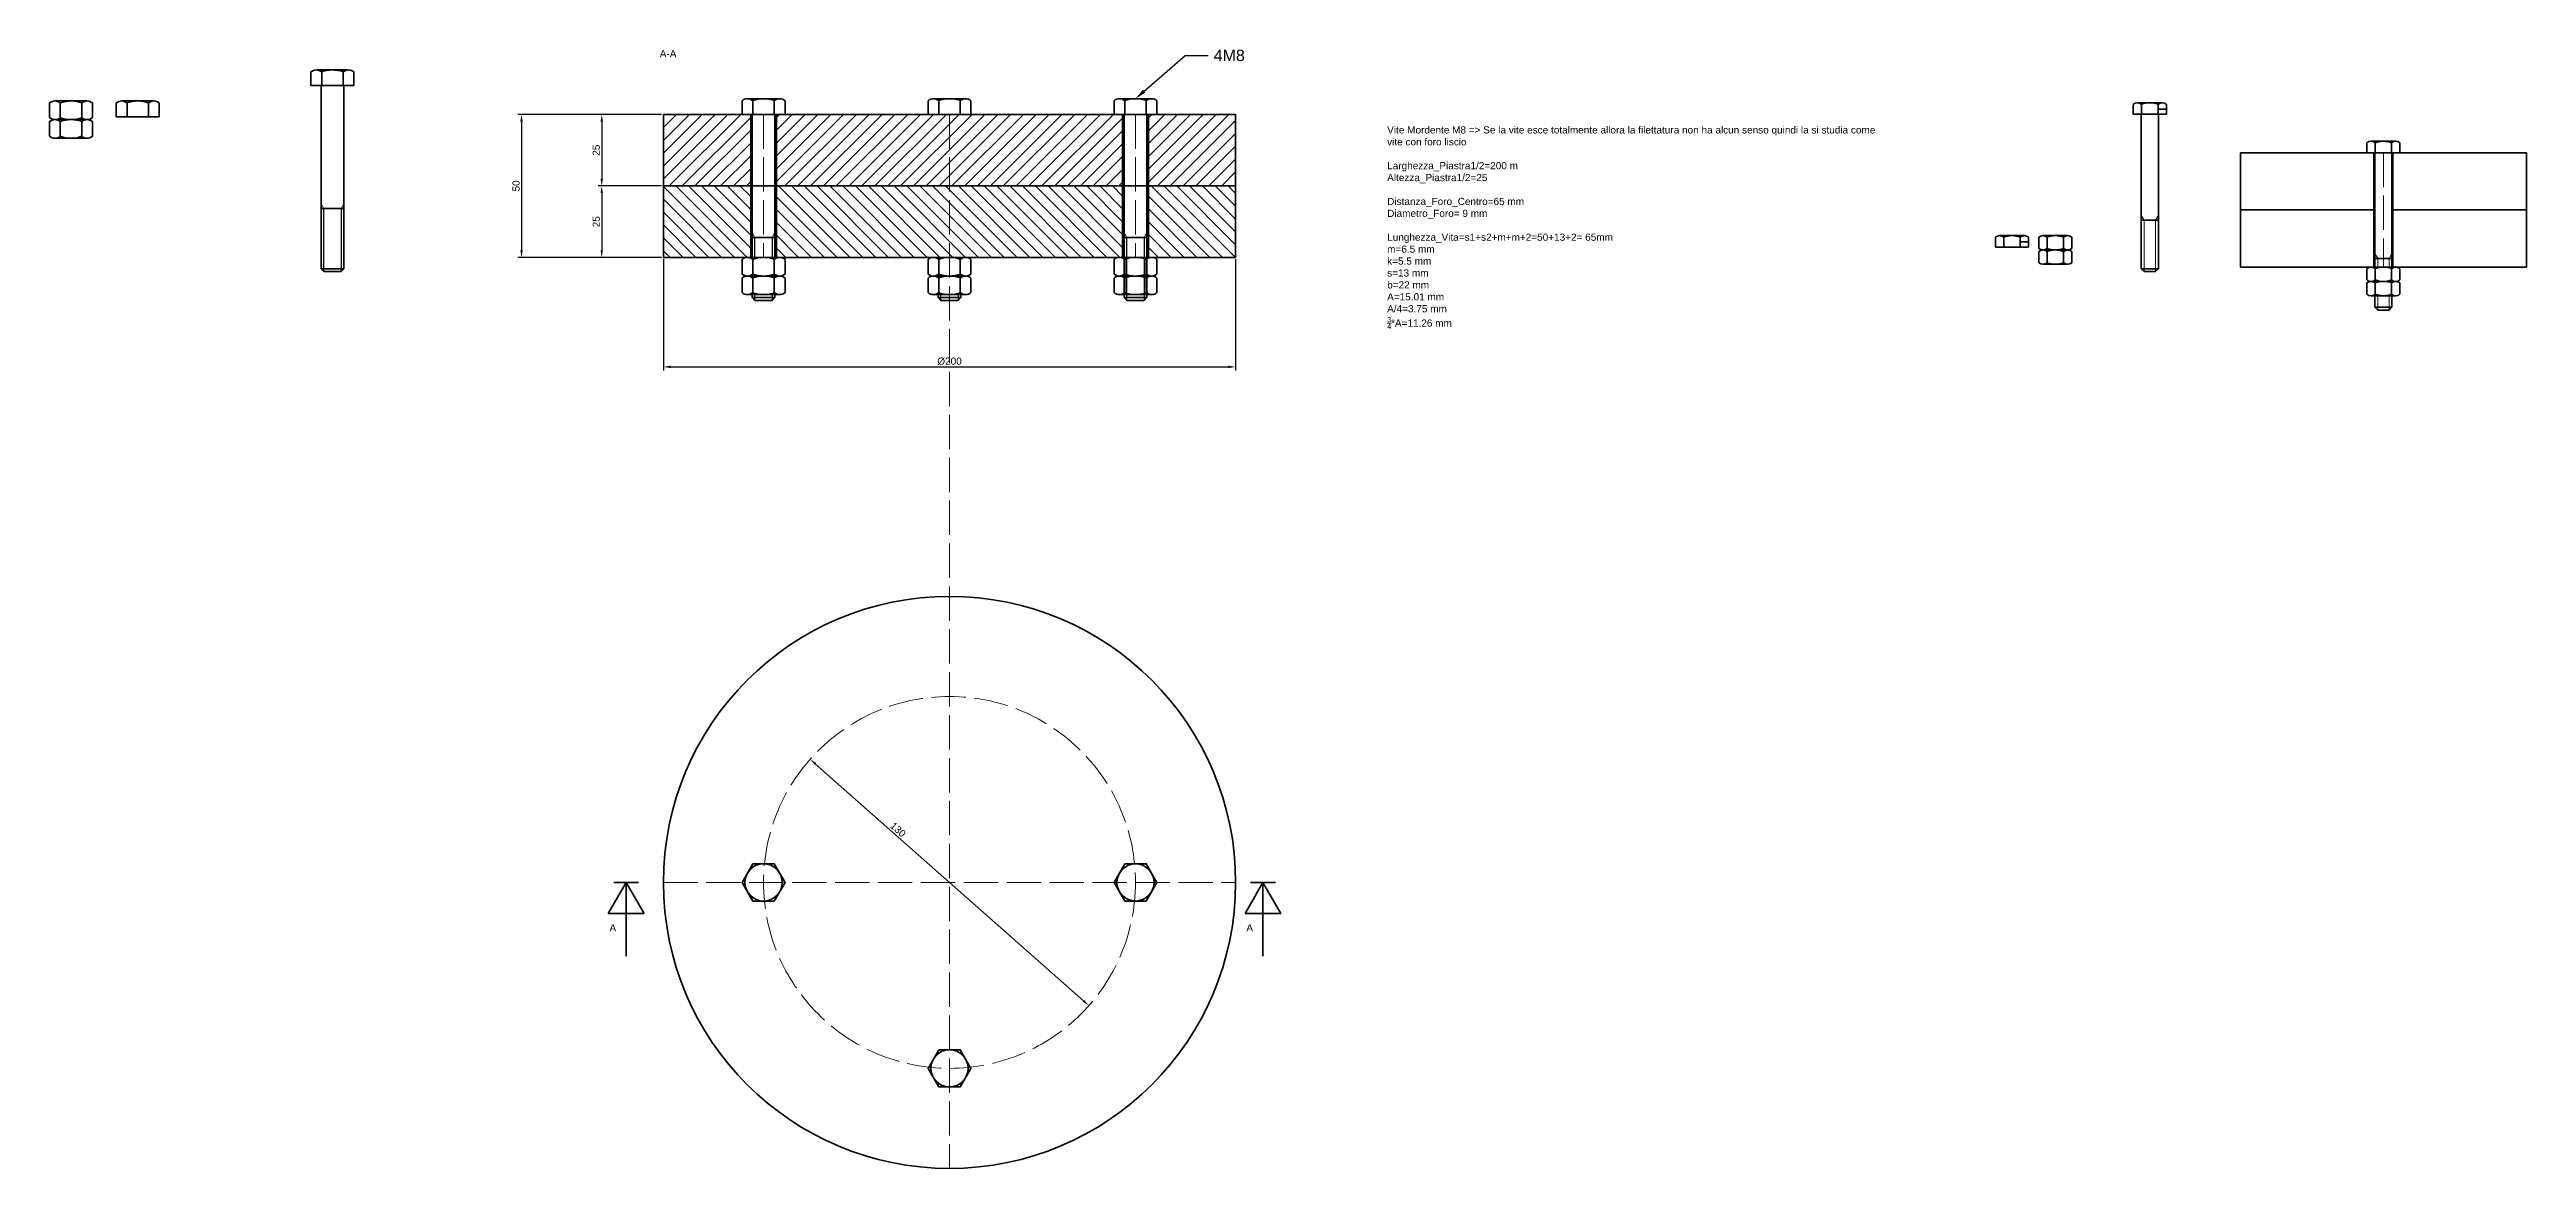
# Model space of a CAD drawing. Header units: millimetres. Extents: x 970 to 2316, y 1710 to 2101.
# Drawn here: x 970 to 1836, y 1710 to 2101 of the extents above; entities that cross this region are included whole.
import ezdxf
from ezdxf import colors
from ezdxf.entities.mleader import LeaderData, LeaderLine
from ezdxf.math import Vec2, Vec3

# ---------------------------------------------------------------- set-up
doc = ezdxf.new("R2010")
doc.units = ezdxf.units.MM
doc.linetypes.add('ACAD_ISO02W100', pattern=[15, 12, -3])
for name, color, linetype, lineweight in [('Campitura', 7, 'Continuous', 18), ('Grosse', 80, 'Continuous', 35), ('Proiezione', 140, 'ACAD_ISO02W100', 18)]:
    doc.layers.add(name, color=color, linetype=linetype, lineweight=lineweight)
doc.styles.get("Standard").update_dxf_attribs({"font": 'arial.ttf'})
doc.dimstyles.new('ISO-25', dxfattribs={"dimtxt": 2.5, "dimasz": 2.5, "dimexe": 1.25, "dimexo": 0.625, "dimtad": 1, "dimtxsty": 'Standard', "dimcen": 2.5, "dimadec": 0, "dimazin": 0, "dimtfac": 1, "dimtmove": 0, "dimatfit": 1, "dimfxl": 1, "dimarcsym": 0})

msp = doc.modelspace()

# ---------------------------------------------------------------- texts
at = {"layer": 'Grosse', "char_height": 2.5, "attachment_point": 1}
for s, width, insert in [('A-A', 31.5443, (1183.195, 2100.572)), ('A', 3.08176, (1165.613, 1795.009)), ('A', 3.08176, (1388.211, 1795.009))]:
    msp.add_mtext_dynamic_manual_height_columns(s, width=width, gutter_width=12.5, heights=[0], dxfattribs=dict(at, insert=insert))
at = {"layer": 'Proiezione', "insert": (1437.428, 2073.945), "char_height": 2.5, "attachment_point": 1}
msp.add_mtext_dynamic_manual_height_columns('\\A1;Vite Mordente M8 => Se la vite esce totalmente allora la filettatura non ha alcun senso quindi la si studia come vite con foro liscio\\P\\PLarghezza_Piastra1/2=200 m\\PAltezza_Piastra1/2=25\\P\\PDistanza_Foro_Centro=65 mm\\PDiametro_Foro= 9 mm\\P\\PLunghezza_Vita=s1+s2+m+m+2=50+13+2= 65mm\\Pm=6.5 mm\\Pk=5.5 mm\\Ps=13 mm\\Pb=22 mm\\PA=15.01 mm\\PA/4=3.75 mm\\P{\\H0.7x;\\S3/4;}*A=11.26 mm', width=175.21838, gutter_width=12.5, heights=[0], dxfattribs=at)

# ---------------------------------------------------------------- blocks, each defined once
blk = doc.blocks.new('*D3')
at = {"layer": 'Campitura', "color": 0, "lineweight": -2, "transparency": 16777216}
for p, q in [((1184.46, 2027.48), (1184.46, 1988.6)), ((1384.46, 2027.48), (1384.46, 1988.6)), ((1186.96, 1989.85), (1381.96, 1989.85))]:
    blk.add_line(p, q, dxfattribs=at)
at = {"layer": 'Campitura', "color": 0, "transparency": 16777216}
for points in [[(1186.96, 1990.27), (1186.96, 1989.44), (1184.46, 1989.85)], [(1381.96, 1990.27), (1381.96, 1989.44), (1384.46, 1989.85)]]:
    blk.add_solid(points, dxfattribs=at)
at = {"layer": 'Defpoints', "color": 0, "transparency": 16777216}
for p in [(1184.46, 2028.11), (1384.46, 2028.11), (1384.46, 1989.85)]:
    blk.add_point(p, dxfattribs=at)
at = {"layer": 'Campitura', "color": 0, "transparency": 16777216, "insert": (1284.46, 1991.82), "char_height": 2.5, "attachment_point": 5}
blk.add_mtext('%%C200', dxfattribs=at)
blk = doc.blocks.new('*D4')
at = {"layer": 'Campitura', "color": 0, "lineweight": -2, "transparency": 16777216}
for p, q in [((1183.84, 2053.11), (1161.65, 2053.11)), ((1162.9, 2050.61), (1162.9, 2030.61)), ((1183.84, 2028.11), (1161.65, 2028.11))]:
    blk.add_line(p, q, dxfattribs=at)
at = {"layer": 'Campitura', "color": 0, "transparency": 16777216}
for points in [[(1162.49, 2050.61), (1163.32, 2050.61), (1162.9, 2053.11)], [(1162.49, 2030.61), (1163.32, 2030.61), (1162.9, 2028.11)]]:
    blk.add_solid(points, dxfattribs=at)
at = {"layer": 'Defpoints', "color": 0, "transparency": 16777216}
for p in [(1184.46, 2053.11), (1162.9, 2028.11), (1184.46, 2028.11)]:
    blk.add_point(p, dxfattribs=at)
at = {"layer": 'Campitura', "color": 0, "transparency": 16777216, "insert": (1161, 2040.61), "char_height": 2.5, "attachment_point": 5, "rotation": 90}
blk.add_mtext('25', dxfattribs=at)
blk = doc.blocks.new('*D5')
at = {"layer": 'Campitura', "color": 0, "lineweight": -2, "transparency": 16777216}
for p, q in [((1183.84, 2078.11), (1161.65, 2078.11)), ((1162.9, 2075.61), (1162.9, 2055.61)), ((1183.84, 2053.11), (1161.65, 2053.11))]:
    blk.add_line(p, q, dxfattribs=at)
at = {"layer": 'Campitura', "color": 0, "transparency": 16777216}
for points in [[(1162.49, 2075.61), (1163.32, 2075.61), (1162.9, 2078.11)], [(1162.49, 2055.61), (1163.32, 2055.61), (1162.9, 2053.11)]]:
    blk.add_solid(points, dxfattribs=at)
at = {"layer": 'Defpoints', "color": 0, "transparency": 16777216}
for p in [(1184.46, 2078.11), (1162.9, 2053.11), (1184.46, 2053.11)]:
    blk.add_point(p, dxfattribs=at)
at = {"layer": 'Campitura', "color": 0, "transparency": 16777216, "insert": (1161, 2065.61), "char_height": 2.5, "attachment_point": 5, "rotation": 90}
blk.add_mtext('25', dxfattribs=at)
blk = doc.blocks.new('*D6')
at = {"layer": 'Campitura', "color": 0, "lineweight": -2, "transparency": 16777216}
for p, q in [((1183.84, 2078.11), (1133.62, 2078.11)), ((1134.87, 2075.61), (1134.87, 2030.61)), ((1183.84, 2028.11), (1133.62, 2028.11))]:
    blk.add_line(p, q, dxfattribs=at)
at = {"layer": 'Campitura', "color": 0, "transparency": 16777216}
for points in [[(1134.45, 2075.61), (1135.28, 2075.61), (1134.87, 2078.11)], [(1134.45, 2030.61), (1135.28, 2030.61), (1134.87, 2028.11)]]:
    blk.add_solid(points, dxfattribs=at)
at = {"layer": 'Defpoints', "color": 0, "transparency": 16777216}
for p in [(1184.46, 2078.11), (1134.87, 2028.11), (1184.46, 2028.11)]:
    blk.add_point(p, dxfattribs=at)
at = {"layer": 'Campitura', "color": 0, "transparency": 16777216, "insert": (1132.97, 2053.11), "char_height": 2.5, "attachment_point": 5, "rotation": 90}
blk.add_mtext('50', dxfattribs=at)
blk = doc.blocks.new('*U7')
at = {"layer": 'Grosse'}
blk.add_lwpolyline([(6.5, 133.75), (0, 137.51), (-6.5, 133.75), (-6.5, 126.25), (0, 122.49), (6.5, 126.25)], close=True, dxfattribs=at)
blk.add_circle((0, 130), 6.51, dxfattribs=at)
at = {"layer": 'Proiezione'}
blk.add_line((0, 165), (0, -35), dxfattribs=at)
blk = doc.blocks.new('*U8')
at = {"layer": 'Proiezione', "color": 0, "linetype": 'ByBlock', "lineweight": -2, "transparency": 16777216, "rotation": 90}
blk.add_blockref('*U7', (1349.46, 1809.62), dxfattribs=at)
blk = doc.blocks.new('*D9')
at = {"layer": 'Campitura', "color": 0, "lineweight": -2, "transparency": 16777216}
blk.add_line((1331.28, 1768.22), (1237.64, 1851.02), dxfattribs=at)
at = {"layer": 'Campitura', "color": 0, "transparency": 16777216}
for points in [[(1237.92, 1851.34), (1237.37, 1850.71), (1235.77, 1852.68)], [(1331.56, 1768.53), (1331.01, 1767.9), (1333.15, 1766.56)]]:
    blk.add_solid(points, dxfattribs=at)
at = {"layer": 'Defpoints', "color": 0, "transparency": 16777216}
for p in [(1235.77, 1852.68), (1333.15, 1766.56)]:
    blk.add_point(p, dxfattribs=at)
at = {"layer": 'Campitura', "color": 0, "transparency": 16777216, "insert": (1266.46, 1828.08), "char_height": 2.5, "attachment_point": 5, "rotation": 318.51249}
blk.add_mtext('130', dxfattribs=at)

# ---------------------------------------------------------------- dimensions: what is measured, and where the dimension line sits
at = {"layer": 'Campitura'}
for base, p1, p2, picture, middle in [((1134.867, 2028.107), (1184.463, 2078.107), (1184.463, 2028.107), '*D6', (1132.965, 2053.107)), ((1162.902, 2053.107), (1184.463, 2078.107), (1184.463, 2053.107), '*D5', (1161, 2065.607)), ((1162.902, 2028.107), (1184.463, 2053.107), (1184.463, 2028.107), '*D4', (1161, 2040.607))]:
    dim = msp.add_linear_dim(base=base, p1=p1, p2=p2, angle=90, dimstyle='ISO-25', dxfattribs=at)
    dim.commit()
    dim.dimension.update_dxf_attribs({"geometry": picture, "text_midpoint": middle})
dim = msp.add_linear_dim(base=(1384.463, 1989.853), p1=(1184.463, 2028.107), p2=(1384.463, 2028.107), text='%%C<>', dimstyle='ISO-25', dxfattribs=at)
dim.commit()
dim.dimension.update_dxf_attribs({"geometry": '*D3', "text_midpoint": (1284.463, 1991.824)})
dim = msp.add_diameter_dim_2p(p1=(1333.155, 1766.56), p2=(1235.772, 1852.68), text='130', dimstyle='ISO-25', dxfattribs=at)
dim.commit()
dim.dimension.update_dxf_attribs({"geometry": '*D9', "text_midpoint": (1265.202, 1826.654), "dimtype": 163})

# ---------------------------------------------------------------- hatches: boundary and pattern name
at = {"layer": 'Proiezione'}
h = msp.add_hatch(dxfattribs=at)
h.set_pattern_fill('ANSI31')
h.paths.add_polyline_path([(1214.963, 2078.107), (1184.463, 2078.107), (1184.463, 2053.107), (1214.963, 2053.107)])
h.paths.add_polyline_path([(1284.463, 2078.107), (1223.963, 2078.107), (1223.963, 2053.107), (1284.463, 2053.107)])
h.paths.add_polyline_path([(1344.963, 2078.107), (1284.463, 2078.107), (1284.463, 2053.107), (1344.963, 2053.107)])
h.paths.add_polyline_path([(1384.463, 2078.107), (1353.963, 2078.107), (1353.963, 2053.107), (1384.463, 2053.107)])
h = msp.add_hatch(dxfattribs=at)
h.set_pattern_fill('ANSI31', angle=90)
h.paths.add_polyline_path([(1214.963, 2028.107), (1214.963, 2053.107), (1184.463, 2053.107), (1184.463, 2028.107)])
h.paths.add_polyline_path([(1284.463, 2028.107), (1284.463, 2053.107), (1223.963, 2053.107), (1223.963, 2028.107)])
h.paths.add_polyline_path([(1344.963, 2028.107), (1344.963, 2053.107), (1284.463, 2053.107), (1284.463, 2028.107)])
h.paths.add_polyline_path([(1353.963, 2028.107), (1384.463, 2028.107), (1384.463, 2053.107), (1353.963, 2053.107)])

# ---------------------------------------------------------------- linework, layer by layer
for p, q in [((1065.79, 2023.165), (1065.79, 2045.165)), ((1071.79, 2045.165), (1071.79, 2023.165)), ((1216.463, 2028.107), (1216.463, 2035.107)), ((1222.463, 2035.107), (1222.463, 2028.107)), ((1346.463, 2013.107), (1346.463, 2035.107)), ((1352.463, 2035.107), (1352.463, 2013.107)), ((1216.463, 2013.107), (1216.463, 2015.514)), ((1222.463, 2015.514), (1222.463, 2013.107)), ((1281.463, 2013.107), (1281.463, 2015.514)), ((1287.463, 2015.514), (1287.463, 2013.107))]:
    msp.add_line(p, q)
at = {"layer": 'Campitura'}
for p, q in [((1065.79, 2045.165), (1064.79, 2046.897)), ((1071.79, 2045.165), (1072.79, 2046.897)), ((1216.463, 2035.107), (1215.463, 2036.839)), ((1222.463, 2035.107), (1223.463, 2036.839)), ((1346.463, 2035.107), (1345.463, 2036.839)), ((1352.463, 2035.107), (1353.463, 2036.839)), ((1701.988, 2041.168), (1700.988, 2042.9)), ((1701.988, 2023.168), (1701.988, 2041.168)), ((1705.988, 2041.168), (1706.988, 2042.9)), ((1705.988, 2041.168), (1705.988, 2023.168)), ((1783.63, 2027.72), (1782.63, 2029.452)), ((1783.63, 2024.72), (1783.63, 2027.72)), ((1787.63, 2027.72), (1788.63, 2029.452)), ((1787.63, 2027.72), (1787.63, 2024.72)), ((1783.63, 2009.72), (1783.63, 2014.72)), ((1787.63, 2014.72), (1787.63, 2009.72))]:
    msp.add_line(p, q, dxfattribs=at)
at = {"layer": 'Grosse'}
for p, q in [((1061.285, 2088.165), (1061.285, 2092.966)), ((1076.295, 2088.165), (1061.285, 2088.165)), ((1063.16, 2093.665), (1074.42, 2093.665)), ((1064.79, 2088.165), (1072.79, 2088.165)), ((1064.79, 2024.165), (1064.79, 2088.165)), ((1065.035, 2088.165), (1065.035, 2093.02)), ((1072.545, 2093.02), (1072.545, 2088.165)), ((1072.79, 2088.165), (1072.79, 2024.165)), ((1076.295, 2092.966), (1076.295, 2088.165)), ((969.904, 2077.002), (969.904, 2082.105)), ((971.779, 2082.804), (983.039, 2082.804)), ((973.654, 2076.948), (973.654, 2082.159)), ((981.164, 2082.159), (981.164, 2076.948)), ((984.914, 2082.105), (984.914, 2077.002)), ((993.242, 2077.304), (993.242, 2082.105)), ((995.117, 2082.804), (1006.377, 2082.804)), ((996.992, 2077.304), (996.992, 2082.159)), ((1004.502, 2082.159), (1004.502, 2077.304)), ((1008.252, 2082.105), (1008.252, 2077.304)), ((1184.463, 2078.107), (1384.463, 2078.107)), ((1184.463, 2053.107), (1184.463, 2078.107)), ((1211.958, 2078.107), (1211.958, 2082.908)), ((1226.968, 2078.107), (1211.958, 2078.107)), ((1213.833, 2083.607), (1225.093, 2083.607)), ((1214.963, 2078.107), (1214.963, 2028.107)), ((1215.463, 2078.107), (1223.463, 2078.107)), ((1215.463, 2028.107), (1215.463, 2078.107)), ((1215.708, 2078.107), (1215.708, 2082.962)), ((1223.218, 2082.962), (1223.218, 2078.107)), ((1223.463, 2078.107), (1223.463, 2028.107)), ((1223.963, 2078.107), (1223.963, 2028.107)), ((1226.968, 2082.908), (1226.968, 2078.107)), ((1276.958, 2078.107), (1276.958, 2082.908)), ((1278.833, 2083.607), (1290.093, 2083.607)), ((1280.708, 2078.107), (1280.708, 2082.962)), ((1288.218, 2082.962), (1288.218, 2078.107)), ((1291.968, 2082.908), (1291.968, 2078.107)), ((1341.958, 2078.107), (1341.958, 2082.908)), ((1356.968, 2078.107), (1341.958, 2078.107)), ((1343.833, 2083.607), (1355.093, 2083.607)), ((1344.963, 2078.107), (1344.963, 2028.107)), ((1345.463, 2078.107), (1353.463, 2078.107)), ((1345.463, 2014.107), (1345.463, 2078.107)), ((1345.708, 2078.107), (1345.708, 2082.962)), ((1353.218, 2082.962), (1353.218, 2078.107)), ((1353.463, 2078.107), (1353.463, 2014.107)), ((1353.963, 2078.107), (1353.963, 2028.107)), ((1356.968, 2082.908), (1356.968, 2078.107)), ((1384.463, 2078.107), (1384.463, 2053.107)), ((1698.213, 2078.168), (1698.213, 2081.629)), ((1709.763, 2078.168), (1698.213, 2078.168)), ((1699.658, 2082.168), (1708.318, 2082.168)), ((1700.988, 2078.168), (1706.988, 2078.168)), ((1700.988, 2024.168), (1700.988, 2078.168)), ((1701.103, 2078.168), (1701.103, 2082.168)), ((1706.873, 2082.168), (1706.873, 2078.168)), ((1709.763, 2079.961), (1706.873, 2079.961)), ((1706.988, 2078.168), (1706.988, 2024.168)), ((1709.763, 2081.629), (1709.763, 2078.168)), ((969.904, 2070.502), (969.904, 2075.605)), ((983.039, 2076.304), (971.779, 2076.304)), ((971.779, 2076.304), (983.039, 2076.304)), ((983.039, 2069.804), (971.779, 2069.804)), ((973.654, 2070.448), (973.654, 2075.659)), ((981.164, 2075.659), (981.164, 2070.448)), ((984.914, 2075.605), (984.914, 2070.502)), ((1008.252, 2077.304), (993.242, 2077.304)), ((1735.63, 2064.72), (1835.63, 2064.72)), ((1735.63, 2044.72), (1735.63, 2064.72)), ((1779.855, 2064.72), (1779.855, 2068.181)), ((1791.405, 2064.72), (1779.855, 2064.72)), ((1781.3, 2068.72), (1789.96, 2068.72)), ((1782.33, 2064.72), (1782.33, 2024.72)), ((1782.63, 2064.72), (1788.63, 2064.72)), ((1782.63, 2024.72), (1782.63, 2064.72)), ((1782.745, 2064.72), (1782.745, 2068.72)), ((1788.515, 2068.72), (1788.515, 2064.72)), ((1788.63, 2064.72), (1788.63, 2024.72)), ((1788.93, 2064.72), (1788.93, 2024.72)), ((1791.405, 2068.181), (1791.405, 2064.72)), ((1835.63, 2064.72), (1835.63, 2044.72)), ((1384.463, 2053.107), (1184.463, 2053.107)), ((1184.463, 2053.107), (1384.463, 2053.107)), ((1184.463, 2028.107), (1184.463, 2053.107)), ((1384.463, 2053.107), (1384.463, 2028.107)), ((1072.79, 2045.165), (1064.79, 2045.165)), ((1735.63, 2044.72), (1782.33, 2044.72)), ((1735.63, 2024.72), (1735.63, 2044.72)), ((1782.33, 2044.72), (1735.63, 2044.72)), ((1835.63, 2044.72), (1788.93, 2044.72)), ((1788.93, 2044.72), (1835.63, 2044.72)), ((1835.63, 2044.72), (1835.63, 2024.72)), ((1223.463, 2035.107), (1215.463, 2035.107)), ((1353.463, 2035.107), (1345.463, 2035.107)), ((1650.034, 2031.728), (1650.034, 2035.189)), ((1651.479, 2035.728), (1660.139, 2035.728)), ((1652.924, 2031.728), (1652.924, 2035.728)), ((1658.694, 2035.728), (1658.694, 2031.728)), ((1661.584, 2035.189), (1661.584, 2031.728)), ((1665.185, 2031.267), (1665.185, 2035.189)), ((1666.63, 2035.728), (1675.29, 2035.728)), ((1668.075, 2031.223), (1668.075, 2035.234)), ((1673.845, 2035.234), (1673.845, 2031.223)), ((1676.735, 2035.189), (1676.735, 2031.267)), ((1706.988, 2041.168), (1700.988, 2041.168)), ((1384.463, 2028.107), (1184.463, 2028.107)), ((1211.958, 2022.305), (1211.958, 2027.408)), ((1213.833, 2028.107), (1225.093, 2028.107)), ((1215.708, 2022.251), (1215.708, 2027.462)), ((1223.218, 2027.462), (1223.218, 2022.251)), ((1226.968, 2027.408), (1226.968, 2022.305)), ((1276.958, 2022.305), (1276.958, 2027.408)), ((1280.708, 2022.251), (1280.708, 2027.462)), ((1288.218, 2027.462), (1288.218, 2022.251)), ((1291.968, 2027.408), (1291.968, 2022.305)), ((1341.958, 2022.305), (1341.958, 2027.408)), ((1343.833, 2028.107), (1355.093, 2028.107)), ((1345.708, 2022.251), (1345.708, 2027.462)), ((1353.218, 2027.462), (1353.218, 2022.251)), ((1356.968, 2027.408), (1356.968, 2022.305)), ((1661.584, 2031.728), (1650.034, 2031.728)), ((1661.584, 2033.522), (1658.694, 2033.522)), ((1665.185, 2026.267), (1665.185, 2030.189)), ((1675.29, 2030.728), (1666.63, 2030.728)), ((1666.63, 2030.728), (1675.29, 2030.728)), ((1668.075, 2026.223), (1668.075, 2030.234)), ((1673.845, 2030.234), (1673.845, 2026.223)), ((1676.735, 2030.189), (1676.735, 2026.267)), ((1788.63, 2027.72), (1782.63, 2027.72)), ((1064.79, 2024.165), (1065.79, 2023.165)), ((1064.79, 2024.165), (1072.79, 2024.165)), ((1071.79, 2023.165), (1065.79, 2023.165)), ((1071.79, 2023.165), (1072.79, 2024.165)), ((1211.958, 2015.805), (1211.958, 2020.908)), ((1225.093, 2021.607), (1213.833, 2021.607)), ((1213.833, 2021.607), (1225.093, 2021.607)), ((1215.463, 2021.098), (1215.463, 2022.115)), ((1215.708, 2015.751), (1215.708, 2020.962)), ((1223.218, 2020.962), (1223.218, 2015.751)), ((1223.463, 2022.115), (1223.463, 2021.098)), ((1226.968, 2020.908), (1226.968, 2015.805)), ((1276.958, 2015.805), (1276.958, 2020.908)), ((1290.093, 2021.607), (1278.833, 2021.607)), ((1278.833, 2021.607), (1290.093, 2021.607)), ((1280.463, 2021.098), (1280.463, 2022.115)), ((1280.708, 2015.751), (1280.708, 2020.962)), ((1288.218, 2020.962), (1288.218, 2015.751)), ((1288.463, 2022.115), (1288.463, 2021.098)), ((1291.968, 2020.908), (1291.968, 2015.805)), ((1341.958, 2015.805), (1341.958, 2020.908)), ((1355.093, 2021.607), (1343.833, 2021.607)), ((1343.833, 2021.607), (1355.093, 2021.607)), ((1345.708, 2015.751), (1345.708, 2020.962)), ((1353.218, 2020.962), (1353.218, 2015.751)), ((1356.968, 2020.908), (1356.968, 2015.805)), ((1675.29, 2025.728), (1666.63, 2025.728)), ((1700.988, 2024.168), (1701.988, 2023.168)), ((1700.988, 2024.168), (1706.988, 2024.168)), ((1705.988, 2023.168), (1701.988, 2023.168)), ((1706.988, 2024.168), (1705.988, 2023.168)), ((1835.63, 2024.72), (1735.63, 2024.72)), ((1779.855, 2020.259), (1779.855, 2024.181)), ((1779.855, 2015.259), (1779.855, 2019.181)), ((1781.3, 2024.72), (1789.96, 2024.72)), ((1789.96, 2019.72), (1781.3, 2019.72)), ((1781.3, 2019.72), (1789.96, 2019.72)), ((1782.745, 2020.215), (1782.745, 2024.225)), ((1782.745, 2015.215), (1782.745, 2019.225)), ((1788.515, 2024.225), (1788.515, 2020.215)), ((1788.515, 2019.225), (1788.515, 2015.215)), ((1791.405, 2024.181), (1791.405, 2020.259)), ((1791.405, 2019.181), (1791.405, 2015.259)), ((1225.093, 2015.107), (1213.833, 2015.107)), ((1215.463, 2014.107), (1215.463, 2015.615)), ((1215.463, 2014.107), (1216.463, 2013.107)), ((1215.463, 2014.107), (1223.463, 2014.107)), ((1222.463, 2013.107), (1216.463, 2013.107)), ((1222.463, 2013.107), (1223.463, 2014.107)), ((1223.463, 2015.615), (1223.463, 2014.107)), ((1290.093, 2015.107), (1278.833, 2015.107)), ((1280.463, 2014.107), (1280.463, 2015.615)), ((1280.463, 2014.107), (1281.463, 2013.107)), ((1280.463, 2014.107), (1288.463, 2014.107)), ((1287.463, 2013.107), (1281.463, 2013.107)), ((1287.463, 2013.107), (1288.463, 2014.107)), ((1288.463, 2015.615), (1288.463, 2014.107)), ((1355.093, 2015.107), (1343.833, 2015.107)), ((1345.463, 2014.107), (1346.463, 2013.107)), ((1345.463, 2014.107), (1353.463, 2014.107)), ((1352.463, 2013.107), (1346.463, 2013.107)), ((1352.463, 2013.107), (1353.463, 2014.107)), ((1789.96, 2014.72), (1781.3, 2014.72)), ((1782.63, 2010.72), (1782.63, 2014.72)), ((1782.63, 2010.72), (1783.63, 2009.72)), ((1782.63, 2010.72), (1788.63, 2010.72)), ((1787.63, 2009.72), (1783.63, 2009.72)), ((1788.63, 2010.72), (1787.63, 2009.72)), ((1788.63, 2014.72), (1788.63, 2010.72)), ((1171.425, 1809.62), (1165.16, 1798.769)), ((1175.771, 1809.62), (1167.078, 1809.62)), ((1171.425, 1809.62), (1177.689, 1798.769)), ((1171.425, 1809.62), (1171.425, 1783.851)), ((1394.023, 1809.62), (1387.758, 1798.769)), ((1398.369, 1809.62), (1389.676, 1809.62)), ((1390.836, 1809.62), (1397.209, 1809.62)), ((1394.023, 1809.62), (1400.287, 1798.769)), ((1394.023, 1809.62), (1394.023, 1783.851)), ((1165.16, 1798.769), (1171.425, 1798.769)), ((1177.689, 1798.769), (1171.425, 1798.769)), ((1387.758, 1798.769), (1394.023, 1798.769)), ((1400.287, 1798.769), (1394.023, 1798.769))]:
    msp.add_line(p, q, dxfattribs=at)
for points in [[(1345.71, 1816.12), (1341.958, 1809.62), (1345.71, 1803.12), (1353.216, 1803.12), (1356.969, 1809.62), (1353.216, 1816.12)], [(1280.71, 1751.12), (1276.958, 1744.62), (1280.71, 1738.12), (1288.216, 1738.12), (1291.969, 1744.62), (1288.216, 1751.12)]]:
    msp.add_lwpolyline(points, close=True, dxfattribs=at)
for centre, radius in [((1284.463, 1809.62), 100), ((1349.463, 1809.62), 6.5), ((1284.463, 1744.62), 6.5)]:
    msp.add_circle(centre, radius, dxfattribs=at)
for centre, radius, start, end in [((1063.16, 2090.799), 2.866, 49.135883, 130.864117), ((1068.79, 2082.405), 11.26, 70.277685, 109.722315), ((1074.42, 2090.799), 2.866, 49.135883, 130.864117), ((971.779, 2079.938), 2.866, 49.135883, 130.864117), ((977.409, 2071.544), 11.26, 70.277685, 109.722315), ((983.039, 2079.938), 2.866, 49.135883, 130.864117), ((995.117, 2079.938), 2.866, 49.135883, 130.864117), ((1000.747, 2071.544), 11.26, 70.277685, 109.722315), ((1006.377, 2079.938), 2.866, 49.135883, 130.864117), ((1213.833, 2080.741), 2.866, 49.135883, 130.864117), ((1219.463, 2072.347), 11.26, 70.277685, 109.722315), ((1225.093, 2080.741), 2.866, 49.135883, 130.864117), ((1278.833, 2080.741), 2.866, 49.135883, 130.864117), ((1284.463, 2072.347), 11.26, 70.277685, 109.722315), ((1290.093, 2080.741), 2.866, 49.135883, 130.864117), ((1343.833, 2080.741), 2.866, 49.135883, 130.864117), ((1349.463, 2072.347), 11.26, 70.277685, 109.722315), ((1355.093, 2080.741), 2.866, 49.135883, 130.864117), ((1699.658, 2079.961), 2.207, 49.093883, 130.906117), ((1703.988, 2073.508), 8.66, 70.282354, 109.717646), ((1708.318, 2079.961), 2.207, 49.093883, 130.906117), ((971.779, 2079.17), 2.866, 229.135883, 310.864117), ((971.779, 2073.438), 2.866, 49.135883, 130.864117), ((971.779, 2072.67), 2.866, 229.135883, 310.864117), ((977.409, 2087.564), 11.26, 250.277685, 289.722315), ((977.409, 2065.044), 11.26, 70.277685, 109.722315), ((977.409, 2081.064), 11.26, 250.277685, 289.722315), ((983.039, 2079.17), 2.866, 229.135883, 310.864117), ((983.039, 2073.438), 2.866, 49.135883, 130.864117), ((983.039, 2072.67), 2.866, 229.135883, 310.864117), ((1781.3, 2066.513), 2.207, 49.093883, 130.906117), ((1785.63, 2060.06), 8.66, 70.282354, 109.717646), ((1789.96, 2066.513), 2.207, 49.093883, 130.906117), ((1651.479, 2033.522), 2.207, 49.093883, 130.906117), ((1655.809, 2027.068), 8.66, 70.282354, 109.717646), ((1660.139, 2033.522), 2.207, 49.093883, 130.906117), ((1666.63, 2033.522), 2.207, 49.093883, 130.906117), ((1670.96, 2027.068), 8.66, 70.282354, 109.717646), ((1675.29, 2033.522), 2.207, 49.093883, 130.906117), ((1213.833, 2025.241), 2.866, 49.135883, 130.864117), ((1219.463, 2016.847), 11.26, 70.277685, 109.722315), ((1225.093, 2025.241), 2.866, 49.135883, 130.864117), ((1278.833, 2025.241), 2.866, 49.135883, 130.864117), ((1284.463, 2016.847), 11.26, 70.277685, 109.722315), ((1290.093, 2025.241), 2.866, 49.135883, 130.864117), ((1343.833, 2025.241), 2.866, 49.135883, 130.864117), ((1349.463, 2016.847), 11.26, 70.277685, 109.722315), ((1355.093, 2025.241), 2.866, 49.135883, 130.864117), ((1666.63, 2032.935), 2.207, 229.093883, 310.906117), ((1666.63, 2028.522), 2.207, 49.093883, 130.906117), ((1666.63, 2027.935), 2.207, 229.093883, 310.906117), ((1670.96, 2039.388), 8.66, 250.282354, 289.717646), ((1670.96, 2022.068), 8.66, 70.282354, 109.717646), ((1670.96, 2034.388), 8.66, 250.282354, 289.717646), ((1675.29, 2032.935), 2.207, 229.093883, 310.906117), ((1675.29, 2028.522), 2.207, 49.093883, 130.906117), ((1675.29, 2027.935), 2.207, 229.093883, 310.906117), ((1213.833, 2024.473), 2.866, 229.135883, 310.864117), ((1213.833, 2018.741), 2.866, 49.135883, 130.864117), ((1219.463, 2032.867), 11.26, 250.277685, 289.722315), ((1219.463, 2010.347), 11.26, 70.277685, 109.722315), ((1225.093, 2024.473), 2.866, 229.135883, 310.864117), ((1225.093, 2018.741), 2.866, 49.135883, 130.864117), ((1278.833, 2024.473), 2.866, 229.135883, 310.864117), ((1278.833, 2018.741), 2.866, 49.135883, 130.864117), ((1284.463, 2032.867), 11.26, 250.277685, 289.722315), ((1284.463, 2010.347), 11.26, 70.277685, 109.722315), ((1290.093, 2024.473), 2.866, 229.135883, 310.864117), ((1290.093, 2018.741), 2.866, 49.135883, 130.864117), ((1343.833, 2024.473), 2.866, 229.135883, 310.864117), ((1343.833, 2018.741), 2.866, 49.135883, 130.864117), ((1349.463, 2032.867), 11.26, 250.277685, 289.722315), ((1349.463, 2010.347), 11.26, 70.277685, 109.722315), ((1355.093, 2024.473), 2.866, 229.135883, 310.864117), ((1355.093, 2018.741), 2.866, 49.135883, 130.864117), ((1781.3, 2022.513), 2.207, 49.093883, 130.906117), ((1781.3, 2021.927), 2.207, 229.093883, 310.906117), ((1781.3, 2017.513), 2.207, 49.093883, 130.906117), ((1785.63, 2016.06), 8.66, 70.282354, 109.717646), ((1785.63, 2028.38), 8.66, 250.282354, 289.717646), ((1785.63, 2011.06), 8.66, 70.282354, 109.717646), ((1789.96, 2022.513), 2.207, 49.093883, 130.906117), ((1789.96, 2021.927), 2.207, 229.093883, 310.906117), ((1789.96, 2017.513), 2.207, 49.093883, 130.906117), ((1213.833, 2017.973), 2.866, 229.135883, 310.864117), ((1219.463, 2026.367), 11.26, 250.277685, 289.722315), ((1225.093, 2017.973), 2.866, 229.135883, 310.864117), ((1278.833, 2017.973), 2.866, 229.135883, 310.864117), ((1284.463, 2026.367), 11.26, 250.277685, 289.722315), ((1290.093, 2017.973), 2.866, 229.135883, 310.864117), ((1343.833, 2017.973), 2.866, 229.135883, 310.864117), ((1349.463, 2026.367), 11.26, 250.277685, 289.722315), ((1355.093, 2017.973), 2.866, 229.135883, 310.864117), ((1781.3, 2016.927), 2.207, 229.093883, 310.906117), ((1785.63, 2023.38), 8.66, 250.282354, 289.717646), ((1789.96, 2016.927), 2.207, 229.093883, 310.906117)]:
    msp.add_arc(centre, radius, start, end, dxfattribs=at)
at = {"layer": 'Proiezione'}
for p, q in [((1219.463, 2078.107), (1219.463, 2028.107)), ((1284.463, 2078.107), (1284.463, 1709.62)), ((1349.463, 2078.107), (1349.463, 2028.107)), ((1785.63, 2064.72), (1785.63, 2024.72))]:
    msp.add_line(p, q, dxfattribs=at)
msp.add_circle((1284.463, 1809.62), 65, dxfattribs=at)

# ---------------------------------------------------------------- block references
msp.add_blockref('*U8', (0, 0), dxfattribs=at)

msp.set_redraw_order([(e.dxf.handle, doc.entitydb.next_handle()) for e in msp.query("TEXT MTEXT ATTDEF DIMENSION ARC_DIMENSION")])  # texts and dimensions are drawn at this point

# ---------------------------------------------------------------- leaders
at = {"layer": 'Campitura'}
ml = msp.add_multileader_mtext('Standard', dxfattribs=at)
ml.set_content('4M8', color=256)
ml.set_leader_properties()
ml.build(insert=Vec2(0, 0))
ctx = ml.context
ctx.base_point, ctx.plane_origin = Vec3(1374.812, 2098.701), Vec3(1349.463, 2083.607)
notes = []
notes.append((ctx, [(0, (1, 1, 0), (1366.812, 2098.701), (1, 0), 8, [(0, [(1349.463, 2083.607)], 0, [])])]))
ctx.mtext.insert, ctx.mtext.flow_direction = Vec3(1376.812, 2100.735), 5
for ctx, leaders in notes:
    for number, flags, end, landing, length, lines in leaders:
        leader = LeaderData()
        leader.index, (leader.has_last_leader_line, leader.has_dogleg_vector, leader.attachment_direction) = number, flags
        leader.last_leader_point, leader.dogleg_vector, leader.dogleg_length = Vec3(end), Vec3(landing), length
        for number, points, colour, breaks in lines:
            line = LeaderLine()
            line.index, line.vertices, line.color, line.breaks = number, Vec3.list(points), colors.encode_raw_color(colour), breaks
            leader.lines.append(line)
        ctx.leaders.append(leader)

doc.saveas('drawing.dxf')
